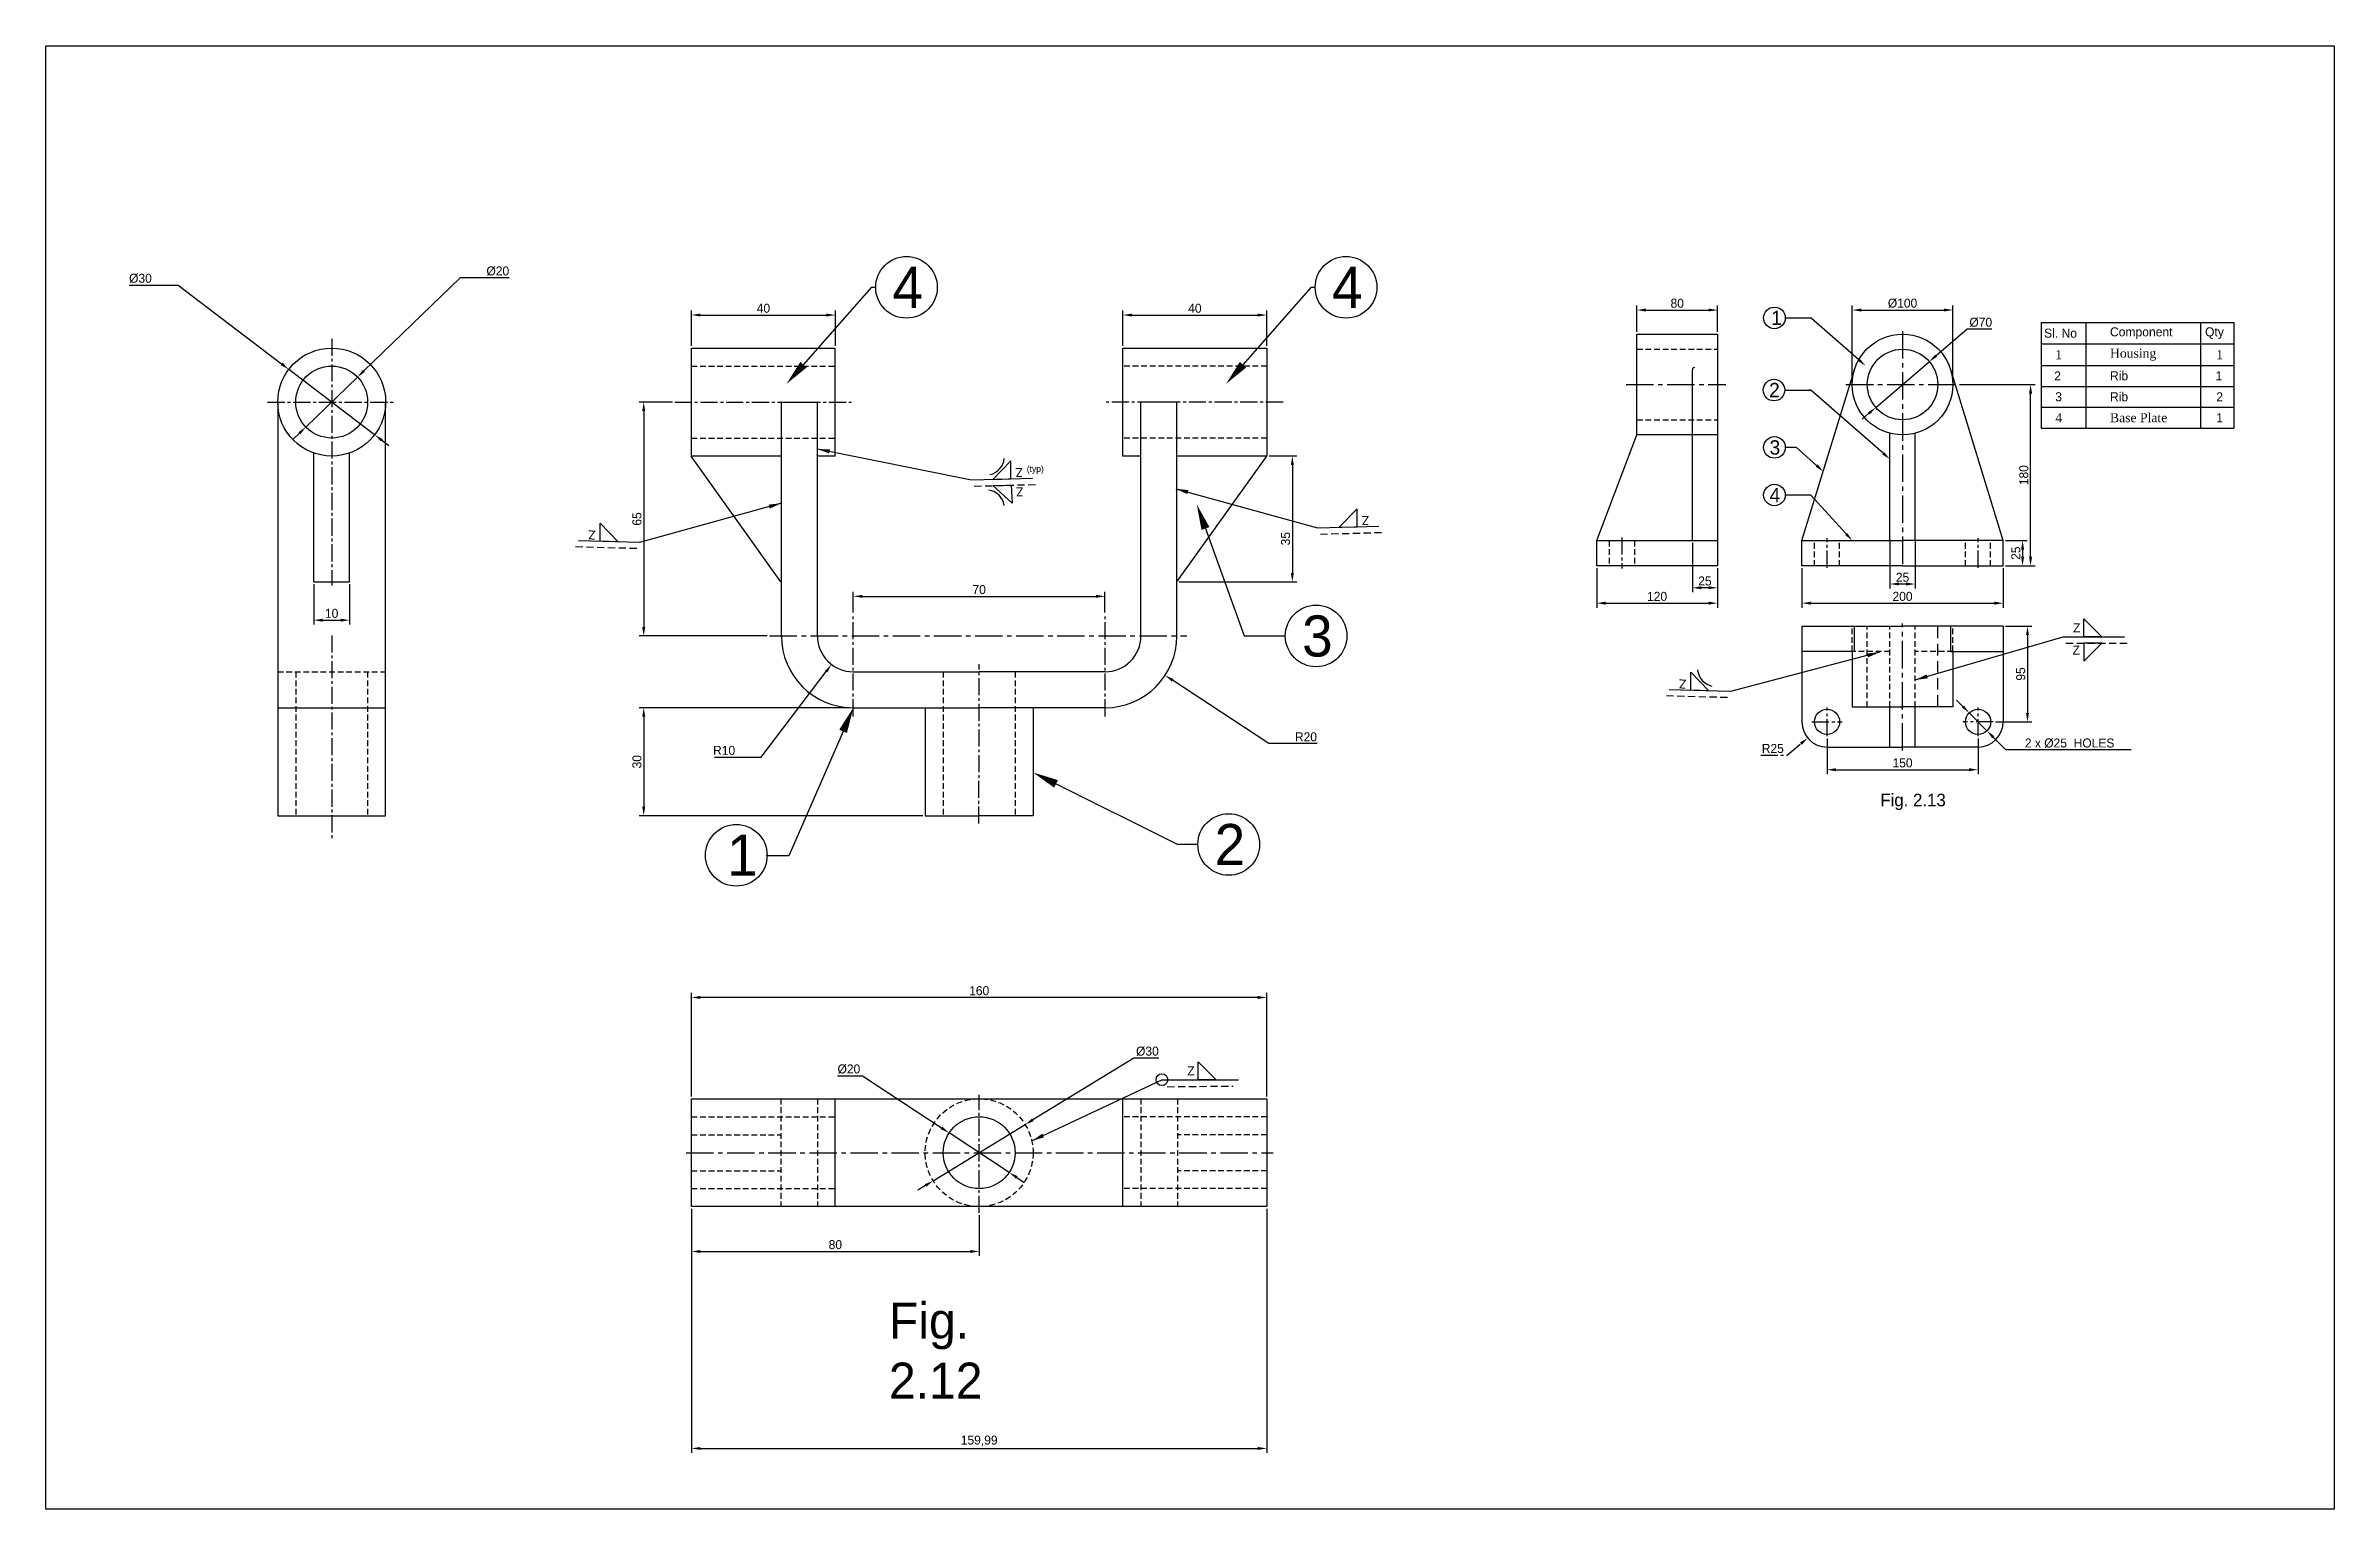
# Model space of a CAD drawing. Header units: millimetres. Extents: x 222 to 858, y 138 to 544.
import ezdxf
from ezdxf import colors
from ezdxf.entities.mleader import LeaderData, LeaderLine
from ezdxf.math import Vec2, Vec3

# ---------------------------------------------------------------- set-up
doc = ezdxf.new("R2010")
doc.units = ezdxf.units.MM
for name, pattern in [('ACISOTGL', [3, 2, -1]), ('CENTER2', [28.575, 19.05, -3.175, 3.175, -3.175]), ('HIDDEN2', [4.7625, 3.175, -1.5875])]:
    doc.linetypes.add(name, pattern=pattern)
doc.layers.add('AM_5', color=3, linetype='Continuous', lineweight=25)
doc.dimstyles.new('AM_ISO$7', dxfattribs={"dimtxt": 3.5, "dimasz": 3.5, "dimexe": 1, "dimexo": 1, "dimgap": 1.5, "dimtad": 1, "dimdsep": 46, "dimtxsty": 'Standard', "dimcen": 0, "dimclrd": 256, "dimclre": 256, "dimclrt": 2, "dimadec": 0, "dimazin": 2, "dimtp": 0.1, "dimtm": 0.1, "dimtfac": 0.71, "dimtdec": 3, "dimtmove": 0, "dimatfit": 3, "dimfxl": 1, "dimlwd": -1, "dimlwe": -1, "dimarcsym": 1})
doc.dimstyles.new('Horizontal', dxfattribs={"dimtxt": 2.5, "dimasz": 2.5, "dimexe": 1.25, "dimexo": 0.625, "dimtad": 1, "dimtih": 1, "dimtoh": 1, "dimtxsty": 'Standard', "dimcen": 0, "dimclrd": 3, "dimclre": 3, "dimadec": 0, "dimazin": 0, "dimtfac": 1, "dimtofl": 0, "dimtmove": 0, "dimatfit": 3, "dimfxl": 1, "dimarcsym": 0})
doc.dimstyles.new('ISO-25', dxfattribs={"dimtxt": 2.5, "dimasz": 2.5, "dimexe": 1.25, "dimexo": 0.625, "dimtad": 1, "dimtxsty": 'Standard', "dimcen": 2.5, "dimadec": 0, "dimazin": 0, "dimtfac": 1, "dimtmove": 0, "dimatfit": 3, "dimfxl": 1, "dimarcsym": 0})

msp = doc.modelspace()

# ---------------------------------------------------------------- texts
at = {"attachment_point": 1}
for s, width, insert, char_height in [('4', 3.03706, (457.446, 482.913), 11.428), ('4', 3.03706, (579.682, 482.913), 11.428), ('1', 3.03706, (701.833, 470.727), 4), ('2', 3.03706, (701.233, 450.637), 4), ('3', 3.03706, (701.357, 434.7), 4), ('4', 3.03706, (701.357, 421.461), 4), ('3', 4, (571.366, 385.999), 11.428), ('Z ', 2.75, (785.752, 383.753), 2.5), ('Z ', 2.75, (785.629, 377.624), 2.5), ('Fig. 2.13', 22.81488, (732.162, 336.43), 3.5), ('1', 3.03706, (411.481, 325.07), 11.428), ('2', 3.03706, (547.049, 328.012), 11.428), ('Z ', 2.75, (539.428, 260.61), 2.5), ('Fig. 2.12', 26.87789, (456.468, 194.935), 9.9995)]:
    msp.add_mtext_dynamic_manual_height_columns(s, width=width, gutter_width=12.5, heights=[0], dxfattribs=dict(at, insert=insert, char_height=char_height))
at = {"width": 20.60447, "attachment_point": 4}
for s, insert, char_height in [('Sl. No^I', (777.696, 464.45), 2.5156), ('Component', (796.036, 464.45), 2.5156), ('Qty^I', (822.475, 464.45), 2.5156), ('{\\fTimes New Roman|b0|i0|c0|p18;1', (780.818, 458.488), 2.51562), ('{\\fTimes New Roman|b0|i0|c0|p18;Housing}', (796.036, 458.488), 2.51562), ('{\\fTimes New Roman|b0|i0|c0|p18;1', (825.597, 458.488), 2.51562), ('2', (780.535, 452.595), 2.516), ('Rib', (796.036, 452.595), 2.5156), ('1', (825.375, 452.595), 2.516), ('3', (780.818, 446.772), 2.516), ('Rib', (796.036, 446.772), 2.5156), ('2', (825.597, 446.772), 2.516), ('{\\fTimes New Roman|b0|i0|c0|p18;4}', (780.818, 440.948), 2.51562), ('{\\fTimes New Roman|b0|i0|c0|p18;Base Plate}', (796.036, 440.948), 2.51562), ('1', (825.597, 440.948), 2.516)]:
    msp.add_mtext(s, dxfattribs=dict(at, insert=insert, char_height=char_height))
at = {"char_height": 2.5}
for insert, attachment_point, rotation in [((491.68, 424.433), 3, 181.557649), ((491.758, 421.565), 9, 181.557649), ((374.819, 407.077), 1, 178.442351), ((587.968, 411.098), 3, 181.557649), ((678.173, 365.648), 1, 178.442351)]:
    msp.add_mtext_dynamic_manual_height_columns('Z ', width=2.75, gutter_width=12.5, heights=[0], dxfattribs=dict(at, insert=insert, attachment_point=attachment_point, rotation=rotation))
at = {"layer": 'AM_5', "color": 7, "insert": (494.803, 427.634), "char_height": 1.7699, "attachment_point": 1}
msp.add_mtext_dynamic_manual_height_columns('(typ)', width=7.95897, gutter_width=8.85, heights=[0], dxfattribs=at)

# ---------------------------------------------------------------- blocks, each defined once
blk = doc.blocks.new('*D34')
at = {"color": 0, "lineweight": -2, "transparency": 16777216}
for p, q in [((401.56, 221), (401.56, 207.92)), ((481.56, 219.28), (481.56, 207.92)), ((404.06, 209.17), (479.06, 209.17))]:
    blk.add_line(p, q, dxfattribs=at)
at = {"color": 0, "transparency": 16777216}
for points in [[(404.06, 209.59), (404.06, 208.75), (401.56, 209.17)], [(479.06, 209.59), (479.06, 208.75), (481.56, 209.17)]]:
    blk.add_solid(points, dxfattribs=at)
at = {"layer": 'Defpoints', "color": 0, "transparency": 16777216}
for p in [(401.56, 221.63), (481.56, 219.9), (481.56, 209.17)]:
    blk.add_point(p, dxfattribs=at)
at = {"color": 0, "transparency": 16777216, "insert": (441.56, 211.05), "char_height": 2.5, "attachment_point": 5}
blk.add_mtext('80', dxfattribs=at)
blk = doc.blocks.new('*D49')
at = {"color": 0, "lineweight": -2, "transparency": 16777216}
for p, q in [((401.56, 252.25), (401.56, 281.03)), ((561.55, 252.25), (561.55, 281.03)), ((559.05, 279.78), (404.06, 279.78))]:
    blk.add_line(p, q, dxfattribs=at)
at = {"color": 0, "transparency": 16777216}
for points in [[(404.06, 280.19), (404.06, 279.36), (401.56, 279.78)], [(559.05, 280.19), (559.05, 279.36), (561.55, 279.78)]]:
    blk.add_solid(points, dxfattribs=at)
at = {"layer": 'Defpoints', "color": 0, "transparency": 16777216}
for p in [(401.56, 279.78), (401.56, 251.63), (561.55, 251.63)]:
    blk.add_point(p, dxfattribs=at)
at = {"color": 0, "transparency": 16777216, "insert": (481.56, 281.65), "char_height": 2.5, "attachment_point": 5}
blk.add_mtext('160', dxfattribs=at)
blk = doc.blocks.new('*D50')
at = {"color": 0, "lineweight": -2, "transparency": 16777216}
for p, q in [((401.56, 460.94), (401.56, 470.76)), ((404.06, 469.51), (439.06, 469.51)), ((441.56, 460.94), (441.56, 470.76))]:
    blk.add_line(p, q, dxfattribs=at)
at = {"color": 0, "transparency": 16777216}
for points in [[(404.06, 469.92), (404.06, 469.09), (401.56, 469.51)], [(439.06, 469.92), (439.06, 469.09), (441.56, 469.51)]]:
    blk.add_solid(points, dxfattribs=at)
at = {"layer": 'Defpoints', "color": 0, "transparency": 16777216}
for p in [(441.56, 469.51), (401.56, 460.31), (441.56, 460.31)]:
    blk.add_point(p, dxfattribs=at)
at = {"color": 0, "transparency": 16777216, "insert": (421.56, 471.38), "char_height": 2.5, "attachment_point": 5}
blk.add_mtext('40', dxfattribs=at)
blk = doc.blocks.new('*D51')
at = {"color": 0, "lineweight": -2, "transparency": 16777216}
for p, q in [((521.55, 460.94), (521.55, 470.76)), ((524.05, 469.51), (559.05, 469.51)), ((561.55, 460.94), (561.55, 470.76))]:
    blk.add_line(p, q, dxfattribs=at)
at = {"color": 0, "transparency": 16777216}
for points in [[(524.05, 469.92), (524.05, 469.09), (521.55, 469.51)], [(559.05, 469.92), (559.05, 469.09), (561.55, 469.51)]]:
    blk.add_solid(points, dxfattribs=at)
at = {"layer": 'Defpoints', "color": 0, "transparency": 16777216}
for p in [(561.55, 469.51), (521.55, 460.31), (561.55, 460.31)]:
    blk.add_point(p, dxfattribs=at)
at = {"color": 0, "transparency": 16777216, "insert": (541.55, 471.38), "char_height": 2.5, "attachment_point": 5}
blk.add_mtext('40', dxfattribs=at)
blk = doc.blocks.new('*D52')
at = {"color": 0, "lineweight": -2, "transparency": 16777216}
for p, q in [((562.18, 430.32), (569.9, 430.32)), ((568.65, 427.82), (568.65, 397.82)), ((537.18, 395.32), (569.9, 395.32))]:
    blk.add_line(p, q, dxfattribs=at)
at = {"color": 0, "transparency": 16777216}
for points in [[(568.24, 427.82), (569.07, 427.82), (568.65, 430.32)], [(568.24, 397.82), (569.07, 397.82), (568.65, 395.32)]]:
    blk.add_solid(points, dxfattribs=at)
at = {"layer": 'Defpoints', "color": 0, "transparency": 16777216}
for p in [(561.55, 430.32), (536.55, 395.32), (568.65, 395.32)]:
    blk.add_point(p, dxfattribs=at)
at = {"color": 0, "transparency": 16777216, "insert": (566.78, 407.33), "char_height": 2.5, "attachment_point": 5, "rotation": 90}
blk.add_mtext('35', dxfattribs=at)
blk = doc.blocks.new('*D53')
at = {"color": 0, "lineweight": -2, "transparency": 16777216}
for p, q in [((446.56, 386.8), (446.56, 392.55)), ((449.06, 391.3), (514.05, 391.3)), ((516.55, 386.8), (516.55, 392.55))]:
    blk.add_line(p, q, dxfattribs=at)
at = {"color": 0, "transparency": 16777216}
for points in [[(449.06, 391.72), (449.06, 390.88), (446.56, 391.3)], [(514.05, 391.72), (514.05, 390.88), (516.55, 391.3)]]:
    blk.add_solid(points, dxfattribs=at)
at = {"layer": 'Defpoints', "color": 0, "transparency": 16777216}
for p in [(516.55, 391.3), (446.56, 386.17), (516.55, 386.17)]:
    blk.add_point(p, dxfattribs=at)
at = {"color": 0, "transparency": 16777216, "insert": (481.56, 393.18), "char_height": 2.5, "attachment_point": 5}
blk.add_mtext('70', dxfattribs=at)
blk = doc.blocks.new('*D35')
at = {"color": 0, "lineweight": -2, "transparency": 16777216}
for p, q in [((445.49, 360.32), (387.02, 360.32)), ((388.27, 357.82), (388.27, 332.82)), ((465.93, 330.32), (387.02, 330.32))]:
    blk.add_line(p, q, dxfattribs=at)
at = {"color": 0, "transparency": 16777216}
for points in [[(387.85, 357.82), (388.69, 357.82), (388.27, 360.32)], [(387.85, 332.82), (388.69, 332.82), (388.27, 330.32)]]:
    blk.add_solid(points, dxfattribs=at)
at = {"layer": 'Defpoints', "color": 0, "transparency": 16777216}
for p in [(446.12, 360.32), (388.27, 330.32), (466.56, 330.32)]:
    blk.add_point(p, dxfattribs=at)
at = {"color": 0, "transparency": 16777216, "insert": (386.39, 345.32), "char_height": 2.5, "attachment_point": 5, "rotation": 90}
blk.add_mtext('30', dxfattribs=at)
blk = doc.blocks.new('*D54')
at = {"color": 0, "lineweight": -2, "transparency": 16777216}
for p, q in [((396.3, 445.31), (387.02, 445.31)), ((388.27, 442.81), (388.27, 382.82)), ((422.64, 380.32), (387.02, 380.32))]:
    blk.add_line(p, q, dxfattribs=at)
at = {"color": 0, "transparency": 16777216}
for points in [[(387.85, 442.81), (388.69, 442.81), (388.27, 445.31)], [(387.85, 382.82), (388.69, 382.82), (388.27, 380.32)]]:
    blk.add_solid(points, dxfattribs=at)
at = {"layer": 'Defpoints', "color": 0, "transparency": 16777216}
for p in [(396.92, 445.31), (388.27, 380.32), (423.26, 380.32)]:
    blk.add_point(p, dxfattribs=at)
at = {"color": 0, "transparency": 16777216, "insert": (386.39, 412.82), "char_height": 2.5, "attachment_point": 5, "rotation": 90}
blk.add_mtext('65', dxfattribs=at)
blk = doc.blocks.new('*D55')
at = {"color": 0, "lineweight": -2, "transparency": 16777216}
for p, q in [((296.49, 394.69), (296.49, 383.43)), ((306.49, 394.69), (306.49, 383.43)), ((298.99, 384.68), (303.99, 384.68))]:
    blk.add_line(p, q, dxfattribs=at)
at = {"color": 0, "transparency": 16777216}
for points in [[(298.99, 385.1), (298.99, 384.26), (296.49, 384.68)], [(303.99, 385.1), (303.99, 384.26), (306.49, 384.68)]]:
    blk.add_solid(points, dxfattribs=at)
at = {"layer": 'Defpoints', "color": 0, "transparency": 16777216}
for p in [(296.49, 395.32), (306.49, 395.32), (306.49, 384.68)]:
    blk.add_point(p, dxfattribs=at)
at = {"color": 0, "transparency": 16777216, "insert": (301.49, 386.56), "char_height": 2.5, "attachment_point": 5}
blk.add_mtext('10', dxfattribs=at)
blk = doc.blocks.new('*D36')
at = {"color": 3, "lineweight": -2, "transparency": 16777216}
for p, q in [((562.14, 350.35), (535.36, 367.96)), ((575.57, 350.35), (562.14, 350.35))]:
    blk.add_line(p, q, dxfattribs=at)
at = {"color": 3, "transparency": 16777216}
blk.add_solid([(535.58, 368.31), (535.13, 367.61), (533.27, 369.33)], dxfattribs=at)
at = {"layer": 'Defpoints', "color": 0, "transparency": 16777216}
for p in [(516.55, 380.32), (533.27, 369.33)]:
    blk.add_point(p, dxfattribs=at)
at = {"color": 0, "transparency": 16777216, "insert": (572.44, 352.23), "char_height": 2.5, "attachment_point": 5}
blk.add_mtext('R20', dxfattribs=at)
blk = doc.blocks.new('*D37')
at = {"color": 3, "lineweight": -2, "transparency": 16777216}
for p, q in [((420.92, 346.6), (438.99, 370.37)), ((407.92, 346.6), (420.92, 346.6))]:
    blk.add_line(p, q, dxfattribs=at)
at = {"color": 3, "transparency": 16777216}
blk.add_solid([(438.66, 370.62), (439.32, 370.12), (440.51, 372.36)], dxfattribs=at)
at = {"layer": 'Defpoints', "color": 0, "transparency": 16777216}
for p in [(446.56, 380.32), (440.51, 372.36)]:
    blk.add_point(p, dxfattribs=at)
at = {"color": 0, "transparency": 16777216, "insert": (410.63, 348.47), "char_height": 2.5, "attachment_point": 5}
blk.add_mtext('R10', dxfattribs=at)
blk = doc.blocks.new('*D56')
at = {"color": 3, "lineweight": -2, "transparency": 16777216}
for p, q in [((524.6, 262.94), (496.49, 245.75)), ((531.48, 262.94), (524.6, 262.94)), ((468.76, 228.81), (494.35, 244.45)), ((466.62, 227.5), (464.49, 226.2))]:
    blk.add_line(p, q, dxfattribs=at)
at = {"color": 3, "transparency": 16777216}
for points in [[(496.27, 246.11), (496.7, 245.4), (494.35, 244.45)], [(466.41, 227.86), (466.84, 227.15), (468.76, 228.81)]]:
    blk.add_solid(points, dxfattribs=at)
at = {"layer": 'Defpoints', "color": 0, "transparency": 16777216}
for p in [(494.35, 244.45), (468.76, 228.81)]:
    blk.add_point(p, dxfattribs=at)
at = {"color": 0, "transparency": 16777216, "insert": (528.35, 264.82), "char_height": 2.5, "attachment_point": 5}
blk.add_mtext('%%C30', dxfattribs=at)
blk = doc.blocks.new('*D57')
at = {"color": 3, "lineweight": -2, "transparency": 16777216}
for p, q in [((442.2, 258), (449.08, 258)), ((449.08, 258), (471.11, 243.5)), ((489.91, 231.13), (473.2, 242.12)), ((492, 229.76), (494.09, 228.38))]:
    blk.add_line(p, q, dxfattribs=at)
at = {"color": 3, "transparency": 16777216}
for points in [[(471.34, 243.85), (470.88, 243.15), (473.2, 242.12)], [(492.23, 230.11), (491.77, 229.41), (489.91, 231.13)]]:
    blk.add_solid(points, dxfattribs=at)
at = {"layer": 'Defpoints', "color": 0, "transparency": 16777216}
for p in [(473.2, 242.12), (489.91, 231.13)]:
    blk.add_point(p, dxfattribs=at)
at = {"color": 0, "transparency": 16777216, "insert": (445.33, 259.87), "char_height": 2.5, "attachment_point": 5}
blk.add_mtext('%%C20', dxfattribs=at)
blk = doc.blocks.new('*D58')
at = {"color": 3, "lineweight": -2, "transparency": 16777216}
for p, q in [((245.19, 477.81), (258.8, 477.81)), ((258.8, 477.81), (287.57, 455.91)), ((313.43, 436.23), (289.56, 454.4)), ((315.42, 434.72), (317.41, 433.2))]:
    blk.add_line(p, q, dxfattribs=at)
at = {"color": 3, "transparency": 16777216}
for points in [[(287.82, 456.25), (287.32, 455.58), (289.56, 454.4)], [(315.67, 435.05), (315.17, 434.38), (313.43, 436.23)]]:
    blk.add_solid(points, dxfattribs=at)
at = {"layer": 'Defpoints', "color": 0, "transparency": 16777216}
for p in [(289.56, 454.4), (313.43, 436.23)]:
    blk.add_point(p, dxfattribs=at)
at = {"color": 0, "transparency": 16777216, "insert": (248.31, 479.69), "char_height": 2.5, "attachment_point": 5}
blk.add_mtext('%%C30', dxfattribs=at)
blk = doc.blocks.new('*D59')
at = {"color": 3, "lineweight": -2, "transparency": 16777216}
for p, q in [((337.2, 479.85), (310.48, 454)), ((350.82, 479.85), (337.2, 479.85)), ((294.31, 438.36), (308.68, 452.27)), ((292.51, 436.63), (290.71, 434.89))]:
    blk.add_line(p, q, dxfattribs=at)
at = {"color": 3, "transparency": 16777216}
for points in [[(310.19, 454.3), (310.77, 453.7), (308.68, 452.27)], [(292.22, 436.93), (292.8, 436.33), (294.31, 438.36)]]:
    blk.add_solid(points, dxfattribs=at)
at = {"layer": 'Defpoints', "color": 0, "transparency": 16777216}
for p in [(308.68, 452.27), (294.31, 438.36)]:
    blk.add_point(p, dxfattribs=at)
at = {"color": 0, "transparency": 16777216, "insert": (347.69, 481.72), "char_height": 2.5, "attachment_point": 5}
blk.add_mtext('%%C20', dxfattribs=at)
blk = doc.blocks.new('*D38')
at = {"color": 0, "lineweight": -2, "transparency": 16777216}
for p, q in [((401.56, 221), (401.56, 153.16)), ((561.55, 221), (561.55, 153.16)), ((404.06, 154.41), (559.05, 154.41))]:
    blk.add_line(p, q, dxfattribs=at)
at = {"color": 0, "transparency": 16777216}
for points in [[(404.06, 154.82), (404.06, 153.99), (401.56, 154.41)], [(559.05, 154.82), (559.05, 153.99), (561.55, 154.41)]]:
    blk.add_solid(points, dxfattribs=at)
at = {"layer": 'Defpoints', "color": 0, "transparency": 16777216}
for p in [(401.56, 221.63), (561.55, 221.63), (561.55, 154.41)]:
    blk.add_point(p, dxfattribs=at)
at = {"color": 0, "transparency": 16777216, "insert": (481.56, 156.49), "char_height": 2.5, "attachment_point": 5}
blk.add_mtext('159,99', dxfattribs=at)
blk = doc.blocks.new('*D39')
at = {"color": 0, "lineweight": -2, "transparency": 16777216}
for p, q in [((664.49, 464.81), (664.49, 472.14)), ((686.89, 464.81), (686.89, 472.14)), ((666.99, 470.89), (684.39, 470.89))]:
    blk.add_line(p, q, dxfattribs=at)
at = {"color": 0, "transparency": 16777216}
for points in [[(666.99, 471.31), (666.99, 470.48), (664.49, 470.89)], [(684.39, 471.31), (684.39, 470.48), (686.89, 470.89)]]:
    blk.add_solid(points, dxfattribs=at)
at = {"layer": 'Defpoints', "color": 0, "transparency": 16777216}
for p in [(686.89, 470.89), (664.49, 464.19), (686.89, 464.19)]:
    blk.add_point(p, dxfattribs=at)
at = {"color": 0, "transparency": 16777216, "insert": (675.69, 472.77), "char_height": 2.5, "attachment_point": 5}
blk.add_mtext('80', dxfattribs=at)
blk = doc.blocks.new('*D40')
at = {"color": 0, "lineweight": -2, "transparency": 16777216}
for p, q in [((724.35, 450.81), (724.35, 472.14)), ((752.35, 450.81), (752.35, 472.14)), ((726.85, 470.89), (749.85, 470.89))]:
    blk.add_line(p, q, dxfattribs=at)
at = {"color": 0, "transparency": 16777216}
for points in [[(726.85, 471.31), (726.85, 470.48), (724.35, 470.89)], [(749.85, 471.31), (749.85, 470.48), (752.35, 470.89)]]:
    blk.add_solid(points, dxfattribs=at)
at = {"layer": 'Defpoints', "color": 0, "transparency": 16777216}
for p in [(752.35, 470.89), (724.35, 450.19), (752.35, 450.19)]:
    blk.add_point(p, dxfattribs=at)
at = {"color": 0, "transparency": 16777216, "insert": (738.35, 472.77), "char_height": 2.5, "attachment_point": 5}
blk.add_mtext('%%C100', dxfattribs=at)
blk = doc.blocks.new('*D41')
at = {"color": 0, "lineweight": -2, "transparency": 16777216}
for p, q in [((766.98, 406.79), (772.99, 406.79)), ((771.74, 404.29), (771.74, 402.29)), ((766.98, 399.79), (772.99, 399.79))]:
    blk.add_line(p, q, dxfattribs=at)
at = {"color": 0, "transparency": 16777216}
for points in [[(771.32, 404.29), (772.15, 404.29), (771.74, 406.79)], [(771.32, 402.29), (772.15, 402.29), (771.74, 399.79)]]:
    blk.add_solid(points, dxfattribs=at)
at = {"layer": 'Defpoints', "color": 0, "transparency": 16777216}
for p in [(766.35, 406.79), (766.35, 399.79), (771.74, 399.79)]:
    blk.add_point(p, dxfattribs=at)
at = {"color": 0, "transparency": 16777216, "insert": (769.86, 403.29), "char_height": 2.5, "attachment_point": 5, "rotation": 90}
blk.add_mtext('25', dxfattribs=at)
blk = doc.blocks.new('*D31')
at = {"color": 0, "lineweight": -2, "transparency": 16777216}
for p, q in [((754.22, 450.19), (775.21, 450.19)), ((773.96, 402.29), (773.96, 447.69)), ((766.98, 399.79), (775.21, 399.79))]:
    blk.add_line(p, q, dxfattribs=at)
at = {"color": 0, "transparency": 16777216}
for points in [[(773.54, 447.69), (774.37, 447.69), (773.96, 450.19)], [(773.54, 402.29), (774.37, 402.29), (773.96, 399.79)]]:
    blk.add_solid(points, dxfattribs=at)
at = {"layer": 'Defpoints', "color": 0, "transparency": 16777216}
for p in [(753.59, 450.19), (773.96, 450.19), (766.35, 399.79)]:
    blk.add_point(p, dxfattribs=at)
at = {"color": 0, "transparency": 16777216, "insert": (772.08, 424.99), "char_height": 2.5, "attachment_point": 5, "rotation": 90}
blk.add_mtext('180', dxfattribs=at)
blk = doc.blocks.new('*D42')
at = {"color": 0, "lineweight": -2, "transparency": 16777216}
for p, q in [((653.29, 399.16), (653.29, 388.15)), ((686.89, 399.16), (686.89, 388.15)), ((655.79, 389.4), (684.39, 389.4))]:
    blk.add_line(p, q, dxfattribs=at)
at = {"color": 0, "transparency": 16777216}
for points in [[(655.79, 389.82), (655.79, 388.99), (653.29, 389.4)], [(684.39, 389.82), (684.39, 388.99), (686.89, 389.4)]]:
    blk.add_solid(points, dxfattribs=at)
at = {"layer": 'Defpoints', "color": 0, "transparency": 16777216}
for p in [(653.29, 399.79), (686.89, 399.79), (686.89, 389.4)]:
    blk.add_point(p, dxfattribs=at)
at = {"color": 0, "transparency": 16777216, "insert": (670.09, 391.28), "char_height": 2.5, "attachment_point": 5}
blk.add_mtext('120', dxfattribs=at)
blk = doc.blocks.new('*D32')
at = {"color": 0, "lineweight": -2, "transparency": 16777216}
for p, q in [((679.89, 406.16), (679.89, 392.43)), ((686.89, 399.16), (686.89, 392.43)), ((684.39, 393.68), (682.39, 393.68))]:
    blk.add_line(p, q, dxfattribs=at)
at = {"color": 0, "transparency": 16777216}
for points in [[(682.39, 394.1), (682.39, 393.27), (679.89, 393.68)], [(684.39, 394.1), (684.39, 393.27), (686.89, 393.68)]]:
    blk.add_solid(points, dxfattribs=at)
at = {"layer": 'Defpoints', "color": 0, "transparency": 16777216}
for p in [(679.89, 406.79), (686.89, 399.79), (679.89, 393.68)]:
    blk.add_point(p, dxfattribs=at)
at = {"color": 0, "transparency": 16777216, "insert": (683.39, 395.56), "char_height": 2.5, "attachment_point": 5}
blk.add_mtext('25', dxfattribs=at)
blk = doc.blocks.new('*D33')
at = {"color": 0, "lineweight": -2, "transparency": 16777216}
for p, q in [((734.85, 406.66), (734.85, 393.48)), ((741.85, 406.66), (741.85, 393.48)), ((739.35, 394.73), (737.35, 394.73))]:
    blk.add_line(p, q, dxfattribs=at)
at = {"color": 0, "transparency": 16777216}
for points in [[(737.35, 395.14), (737.35, 394.31), (734.85, 394.73)], [(739.35, 395.14), (739.35, 394.31), (741.85, 394.73)]]:
    blk.add_solid(points, dxfattribs=at)
at = {"layer": 'Defpoints', "color": 0, "transparency": 16777216}
for p in [(734.85, 407.28), (741.85, 407.28), (734.85, 394.73)]:
    blk.add_point(p, dxfattribs=at)
at = {"color": 0, "transparency": 16777216, "insert": (738.35, 396.6), "char_height": 2.5, "attachment_point": 5}
blk.add_mtext('25', dxfattribs=at)
blk = doc.blocks.new('*D43')
at = {"color": 0, "lineweight": -2, "transparency": 16777216}
for p, q in [((717.35, 351.79), (717.35, 341.85)), ((759.35, 351.79), (759.35, 341.85)), ((719.85, 343.1), (756.85, 343.1))]:
    blk.add_line(p, q, dxfattribs=at)
at = {"color": 0, "transparency": 16777216}
for points in [[(719.85, 343.52), (719.85, 342.68), (717.35, 343.1)], [(756.85, 343.52), (756.85, 342.68), (759.35, 343.1)]]:
    blk.add_solid(points, dxfattribs=at)
at = {"layer": 'Defpoints', "color": 0, "transparency": 16777216}
for p in [(717.35, 352.41), (759.35, 352.41), (759.35, 343.1)]:
    blk.add_point(p, dxfattribs=at)
at = {"color": 0, "transparency": 16777216, "insert": (738.35, 344.98), "char_height": 2.5, "attachment_point": 5}
blk.add_mtext('150', dxfattribs=at)
blk = doc.blocks.new('*D44')
at = {"color": 0, "lineweight": -2, "transparency": 16777216}
for p, q in [((766.98, 383.01), (774.33, 383.01)), ((773.08, 380.51), (773.08, 358.91)), ((764.2, 356.41), (774.33, 356.41))]:
    blk.add_line(p, q, dxfattribs=at)
at = {"color": 0, "transparency": 16777216}
for points in [[(772.67, 380.51), (773.5, 380.51), (773.08, 383.01)], [(772.67, 358.91), (773.5, 358.91), (773.08, 356.41)]]:
    blk.add_solid(points, dxfattribs=at)
at = {"layer": 'Defpoints', "color": 0, "transparency": 16777216}
for p in [(766.35, 383.01), (763.58, 356.41), (773.08, 356.41)]:
    blk.add_point(p, dxfattribs=at)
at = {"color": 0, "transparency": 16777216, "insert": (771.21, 369.71), "char_height": 2.5, "attachment_point": 5, "rotation": 90}
blk.add_mtext('95', dxfattribs=at)
blk = doc.blocks.new('*D45')
at = {"color": 3, "linetype": 'CENTER2', "lineweight": -2, "ltscale": 0.25, "transparency": 16777216}
for p, q in [((706.22, 347.12), (710.06, 350.32)), ((698.93, 347.12), (706.22, 347.12))]:
    blk.add_line(p, q, dxfattribs=at)
at = {"color": 3, "linetype": 'CENTER2', "ltscale": 0.25, "transparency": 16777216}
blk.add_solid([(709.79, 350.64), (710.33, 350), (711.98, 351.92)], dxfattribs=at)
at = {"layer": 'Defpoints', "color": 0, "linetype": 'CENTER2', "ltscale": 0.25, "transparency": 16777216}
for p in [(717.35, 356.41), (711.98, 351.92)]:
    blk.add_point(p, dxfattribs=at)
at = {"color": 0, "linetype": 'CENTER2', "ltscale": 0.25, "transparency": 16777216, "insert": (702.26, 348.99), "char_height": 2.5, "attachment_point": 5}
blk.add_mtext('R25', dxfattribs=at)
blk = doc.blocks.new('*D46')
at = {"color": 3, "lineweight": -2, "transparency": 16777216}
for p, q in [((755.12, 360.66), (753.36, 362.44)), ((756.89, 358.89), (761.82, 353.92)), ((767.1, 348.6), (763.58, 352.15)), ((801.89, 348.6), (767.1, 348.6))]:
    blk.add_line(p, q, dxfattribs=at)
at = {"color": 3, "transparency": 16777216}
for points in [[(755.42, 360.96), (754.83, 360.37), (756.89, 358.89)], [(763.88, 352.44), (763.28, 351.86), (761.82, 353.92)]]:
    blk.add_solid(points, dxfattribs=at)
at = {"layer": 'Defpoints', "color": 0, "transparency": 16777216}
for p in [(756.89, 358.89), (761.82, 353.92)]:
    blk.add_point(p, dxfattribs=at)
at = {"color": 0, "transparency": 16777216, "insert": (784.81, 350.48), "char_height": 2.5, "attachment_point": 5}
blk.add_mtext('2 x %%C25  HOLES', dxfattribs=at)
blk = doc.blocks.new('*D47')
at = {"color": 0, "lineweight": -2, "transparency": 16777216}
for p, q in [((710.35, 399.16), (710.35, 388.15)), ((766.35, 399.16), (766.35, 388.15)), ((712.85, 389.4), (763.85, 389.4))]:
    blk.add_line(p, q, dxfattribs=at)
at = {"color": 0, "transparency": 16777216}
for points in [[(712.85, 389.82), (712.85, 388.99), (710.35, 389.4)], [(763.85, 389.82), (763.85, 388.99), (766.35, 389.4)]]:
    blk.add_solid(points, dxfattribs=at)
at = {"layer": 'Defpoints', "color": 0, "transparency": 16777216}
for p in [(710.35, 399.79), (766.35, 399.79), (766.35, 389.4)]:
    blk.add_point(p, dxfattribs=at)
at = {"color": 0, "transparency": 16777216, "insert": (738.35, 391.28), "char_height": 2.5, "attachment_point": 5}
blk.add_mtext('200', dxfattribs=at)
blk = doc.blocks.new('*D48')
at = {"color": 3, "lineweight": -2, "transparency": 16777216}
for p, q in [((756.35, 465.59), (747.7, 458.19)), ((763.22, 465.59), (756.35, 465.59)), ((730.91, 443.81), (745.8, 456.56)), ((729.01, 442.19), (727.11, 440.56))]:
    blk.add_line(p, q, dxfattribs=at)
at = {"color": 3, "transparency": 16777216}
for points in [[(747.42, 458.5), (747.97, 457.87), (745.8, 456.56)], [(728.74, 442.5), (729.28, 441.87), (730.91, 443.81)]]:
    blk.add_solid(points, dxfattribs=at)
at = {"layer": 'Defpoints', "color": 0, "transparency": 16777216}
for p in [(745.8, 456.56), (730.91, 443.81)]:
    blk.add_point(p, dxfattribs=at)
at = {"color": 0, "transparency": 16777216, "insert": (760.1, 467.47), "char_height": 2.5, "attachment_point": 5}
blk.add_mtext('%%C70', dxfattribs=at)

# ---------------------------------------------------------------- dimensions: what is measured, and where the dimension line sits
for p1, p2, text, picture, middle in [((313.429, 436.23), (289.559, 454.4), '%%C30', '*D58', (248.312, 477.811)), ((294.305, 438.364), (308.682, 452.266), '%%C20', '*D59', (347.695, 479.846)), ((730.908, 443.814), (745.797, 456.56), '%%C70', '*D48', (760.098, 465.593)), ((489.909, 231.131), (473.202, 242.124), '%%C20', '*D57', (445.327, 257.999)), ((468.757, 228.805), (494.353, 244.45), '%%C30', '*D56', (528.355, 262.941))]:
    dim = msp.add_diameter_dim_2p(p1=p1, p2=p2, text=text, dimstyle='Horizontal', override={"dimtofl": 1})
    dim.commit()
    dim.dimension.update_dxf_attribs({"geometry": picture, "text_midpoint": middle, "dimtype": 163})
for base, p1, p2, text, picture, middle in [((441.557, 469.505), (401.559, 460.314), (441.557, 460.314), '40', '*D50', (421.558, 471.38)), ((561.551, 469.505), (521.553, 460.314), (561.551, 460.314), '40', '*D51', (541.552, 471.38)), ((686.894, 470.893), (664.494, 464.187), (686.894, 464.187), '80', '*D39', (675.694, 472.768)), ((752.352, 470.893), (724.352, 450.187), (752.352, 450.187), '%%C100', '*D40', (738.352, 472.768)), ((306.493, 384.681), (296.494, 395.317), (306.493, 395.317), '10', '*D55', (301.494, 386.556)), ((516.553, 391.302), (446.557, 386.174), (516.553, 386.174), '70', '*D53', (481.555, 393.177)), ((686.894, 389.403), (653.294, 399.787), (686.894, 399.787), '120', '*D42', (670.094, 391.278)), ((766.352, 389.403), (710.352, 399.787), (766.352, 399.787), '200', '*D47', (738.352, 391.278)), ((759.352, 343.101), (717.352, 352.415), (759.352, 352.415), '150', '*D43', (738.352, 344.976)), ((401.559, 279.775), (561.551, 251.627), (401.559, 251.627), '160', '*D49', (481.555, 281.65)), ((481.555, 209.171), (401.559, 221.629), (481.555, 219.905), '80', '*D34', (441.557, 211.046))]:
    dim = msp.add_linear_dim(base=base, p1=p1, p2=p2, text=text, dimstyle='ISO-25')
    dim.commit()
    dim.dimension.update_dxf_attribs({"geometry": picture, "text_midpoint": middle})
for base, p1, p2, text, picture, middle in [((773.958, 450.187), (766.352, 399.787), (753.59, 450.187), '180', '*D31', (772.083, 424.987)), ((388.269, 380.318), (396.921, 445.315), (423.26, 380.318), '65', '*D54', (386.394, 412.817)), ((771.738, 399.787), (766.352, 406.787), (766.352, 399.787), '25', '*D41', (769.863, 403.287)), ((773.082, 356.407), (766.352, 383.007), (763.579, 356.407), '95', '*D44', (771.207, 369.707))]:
    dim = msp.add_linear_dim(base=base, p1=p1, p2=p2, angle=90, text=text, dimstyle='ISO-25')
    dim.commit()
    dim.dimension.update_dxf_attribs({"geometry": picture, "text_midpoint": middle})
for base, p1, p2, text, picture, middle in [((568.654, 395.317), (561.551, 430.316), (536.552, 395.317), '35', '*D52', (568.654, 407.332)), ((388.269, 330.321), (446.12, 360.324), (466.556, 330.321), '30', '*D35', (388.269, 345.322))]:
    dim = msp.add_linear_dim(base=base, p1=p1, p2=p2, angle=90, text=text, dimstyle='ISO-25')
    dim.commit()
    dim.dimension.update_dxf_attribs({"geometry": picture, "text_midpoint": middle, "dimtype": 160})
for base, p1, p2, picture, middle in [((679.894, 393.684), (686.894, 399.787), (679.894, 406.787), '*D32', (683.394, 393.684)), ((734.852, 394.727), (741.852, 407.281), (734.852, 407.281), '*D33', (738.352, 394.727))]:
    dim = msp.add_linear_dim(base=base, p1=p1, p2=p2, text='25', dimstyle='ISO-25')
    dim.commit()
    dim.dimension.update_dxf_attribs({"geometry": picture, "text_midpoint": middle, "dimtype": 160})
for center, mpoint, text, picture, middle in [((446.557, 380.318), (440.506, 372.357), 'R10', '*D37', (410.626, 346.596)), ((516.553, 380.318), (533.266, 369.334), 'R20', '*D36', (572.442, 350.354))]:
    dim = msp.add_radius_dim(center=center, mpoint=mpoint, text=text, dimstyle='Horizontal')
    dim.commit()
    dim.dimension.update_dxf_attribs({"geometry": picture, "text_midpoint": middle, "dimtype": 164})
at = {"color": 3, "linetype": 'CENTER2', "ltscale": 0.25}
dim = msp.add_radius_dim(center=(717.352, 356.407), mpoint=(711.978, 351.922), text='R25', dimstyle='Horizontal', dxfattribs=at)
dim.commit()
dim.dimension.update_dxf_attribs({"geometry": '*D45', "text_midpoint": (702.262, 348.991)})
dim = msp.add_diameter_dim_2p(p1=(756.886, 358.891), p2=(761.818, 353.923), text='2 x %%C25  HOLES', dimstyle='Horizontal', override={"dimtofl": 1})
dim.commit()
dim.dimension.update_dxf_attribs({"geometry": '*D46', "text_midpoint": (784.811, 350.476)})
dim = msp.add_linear_dim(base=(561.551, 154.407), p1=(401.559, 221.629), p2=(561.551, 221.629), angle=180, dimstyle='ISO-25')
dim.commit()
dim.dimension.update_dxf_attribs({"geometry": '*D38', "text_midpoint": (481.555, 156.49)})

# ---------------------------------------------------------------- linework, layer by layer
at = {"color": 3}
for p, q in [((712.707, 468.66), (705.722, 468.66)), ((705.598, 448.641), (712.584, 448.641)), ((712.606, 419.465), (705.722, 419.465))]:
    msp.add_line(p, q, dxfattribs=at)
at = {"color": 3, "linetype": 'CENTER2', "ltscale": 0.4}
for p, q in [((738.352, 465.042), (738.352, 399.027)), ((661.473, 450.187), (689.158, 450.187)), ((722.608, 450.187), (753.59, 450.187)), ((738.352, 348.424), (738.352, 383.716)), ((423.26, 380.318), (539.272, 380.318)), ((400.048, 236.628), (563.307, 236.628))]:
    msp.add_line(p, q, dxfattribs=at)
for p, q in [((776.942, 467.432), (776.942, 438.036)), ((776.942, 467.432), (830.521, 467.432)), ((789.337, 467.432), (789.337, 438.036)), ((821.17, 467.432), (821.17, 438.036)), ((830.521, 467.432), (830.521, 438.036)), ((441.557, 430.316), (441.557, 460.314)), ((521.553, 430.316), (521.553, 460.314)), ((664.494, 464.187), (686.894, 464.187)), ((664.494, 436.187), (664.494, 464.187)), ((686.894, 464.187), (686.894, 399.787)), ((776.942, 461.469), (830.521, 461.469)), ((679.894, 406.787), (679.894, 454.304)), ((710.352, 406.787), (724.971, 454.304)), ((766.352, 406.787), (751.733, 454.304)), ((776.942, 455.507), (830.521, 455.507)), ((776.942, 449.683), (830.521, 449.683)), ((286.494, 445.315), (286.494, 330.321)), ((316.493, 330.321), (316.493, 445.315)), ((426.558, 380.318), (426.558, 445.315)), ((426.558, 445.315), (436.557, 445.315)), ((436.557, 380.318), (436.557, 445.315)), ((526.553, 380.318), (526.553, 445.315)), ((536.552, 445.315), (526.553, 445.315)), ((536.552, 380.318), (536.552, 445.315)), ((776.942, 443.86), (830.521, 443.86)), ((653.294, 406.787), (664.494, 436.187)), ((686.894, 436.187), (664.494, 436.187)), ((734.852, 406.787), (734.852, 436.632)), ((741.852, 406.787), (741.852, 436.632)), ((776.942, 438.036), (830.521, 438.036)), ((296.494, 395.317), (296.494, 431.174)), ((306.493, 395.317), (306.493, 431.174)), ((426.433, 395.317), (401.434, 430.316)), ((536.552, 395.317), (561.551, 430.316)), ((653.294, 399.787), (653.294, 406.787)), ((653.294, 406.787), (686.894, 406.787)), ((710.352, 399.787), (710.352, 406.787)), ((710.352, 406.787), (738.352, 406.787)), ((766.352, 406.787), (738.352, 406.787)), ((766.352, 399.787), (766.352, 406.787)), ((296.494, 395.317), (306.493, 395.317)), ((686.894, 399.787), (653.294, 399.787)), ((738.352, 399.787), (710.352, 399.787)), ((738.352, 399.787), (766.352, 399.787)), ((710.352, 383.007), (738.352, 383.007)), ((710.352, 383.007), (710.352, 356.407)), ((724.971, 376.007), (724.971, 383.007)), ((766.352, 383.007), (738.352, 383.007)), ((751.733, 376.007), (751.733, 383.007)), ((766.352, 383.007), (766.352, 356.407)), ((724.971, 376.007), (710.352, 376.007)), ((724.352, 376.007), (724.352, 360.607)), ((751.733, 376.007), (766.352, 376.007)), ((752.352, 376.007), (752.352, 360.607)), ((446.557, 370.319), (481.555, 370.319)), ((516.553, 370.319), (481.555, 370.319)), ((286.494, 360.319), (316.493, 360.319)), ((446.557, 360.319), (481.555, 360.319)), ((466.556, 360.319), (466.556, 330.321)), ((516.553, 360.319), (481.555, 360.319)), ((496.554, 360.319), (496.554, 330.321)), ((724.352, 360.607), (738.352, 360.607)), ((734.852, 349.407), (734.852, 360.607)), ((752.352, 360.607), (738.352, 360.607)), ((741.852, 349.407), (741.852, 360.607)), ((717.352, 349.407), (738.352, 349.407)), ((759.352, 349.407), (738.352, 349.407)), ((286.494, 330.321), (316.493, 330.321)), ((466.556, 330.321), (481.555, 330.321)), ((496.554, 330.321), (481.555, 330.321)), ((441.557, 221.629), (441.557, 251.627)), ((521.553, 221.629), (521.553, 251.627))]:
    msp.add_line(p, q)
at = {"color": 3, "linetype": 'CENTER2', "ltscale": 0.25}
for p, q in [((301.494, 462.917), (301.494, 394.318)), ((283.658, 445.315), (319.33, 445.315)), ((396.921, 445.315), (446.076, 445.315)), ((566.065, 445.315), (516.909, 445.315)), ((660.294, 407.652), (660.294, 399.062)), ((717.352, 399.245), (717.352, 407.52)), ((759.352, 399.245), (759.352, 407.52)), ((446.557, 357.938), (446.557, 386.174)), ((516.553, 357.938), (516.553, 386.174)), ((301.494, 380.447), (301.494, 323.343)), ((481.493, 328.101), (481.558, 372.484)), ((713.125, 356.407), (721.579, 356.407)), ((717.352, 352.415), (717.352, 360.399)), ((763.579, 356.407), (755.125, 356.407)), ((759.352, 352.415), (759.352, 360.399)), ((481.555, 219.905), (481.555, 252.697))]:
    msp.add_line(p, q, dxfattribs=at)
at = {"linetype": 'HIDDEN2', "ltscale": 0.5}
for p, q in [((664.494, 459.987), (686.894, 459.987)), ((401.559, 455.314), (441.557, 455.314)), ((561.551, 455.314), (521.553, 455.314)), ((664.494, 440.387), (686.894, 440.387)), ((401.559, 435.315), (441.557, 435.315)), ((561.551, 435.315), (521.553, 435.315)), ((656.794, 406.787), (656.794, 399.787)), ((663.794, 406.787), (663.794, 399.787)), ((713.852, 399.787), (713.852, 406.787)), ((720.852, 399.787), (720.852, 406.787)), ((755.852, 399.787), (755.852, 406.787)), ((762.852, 399.787), (762.852, 406.787)), ((724.352, 376.007), (724.352, 383.007)), ((728.552, 360.607), (728.552, 383.007)), ((734.852, 360.607), (734.852, 383.007)), ((741.852, 360.607), (741.852, 383.007)), ((752.352, 376.007), (752.352, 383.007)), ((734.852, 376.007), (724.971, 376.007)), ((752.352, 376.007), (741.852, 376.007)), ((286.494, 370.319), (316.493, 370.319)), ((291.489, 370.319), (291.489, 330.321)), ((311.488, 370.319), (311.488, 330.321)), ((471.556, 370.319), (471.556, 330.321)), ((491.555, 370.319), (491.555, 330.321)), ((426.433, 251.627), (426.433, 221.629)), ((436.557, 251.627), (436.557, 221.629)), ((526.553, 251.627), (526.553, 221.629)), ((536.677, 251.627), (536.677, 221.629)), ((401.559, 246.627), (441.557, 246.627)), ((561.551, 246.627), (521.553, 246.627)), ((401.559, 241.628), (426.433, 241.628)), ((561.551, 241.628), (536.677, 241.628)), ((401.559, 231.628), (426.433, 231.628)), ((561.551, 231.628), (536.677, 231.628)), ((401.559, 226.628), (441.557, 226.628)), ((561.551, 226.628), (521.553, 226.628))]:
    msp.add_line(p, q, dxfattribs=at)
at = {"linetype": 'HIDDEN2'}
msp.add_line((748.152, 360.607), (748.152, 383.007), dxfattribs=at)
for points in [[(221.981, 544.363), (858.398, 544.363), (858.398, 137.509), (221.981, 137.509)], [(490.369, 428.959), (485.342, 423.823), (490.369, 423.959)], [(490.688, 417.217), (485.39, 422.073), (490.417, 422.21)], [(586.657, 415.624), (581.63, 410.487), (586.657, 410.624)], [(376.13, 411.604), (381.157, 406.467), (376.13, 406.604)], [(788.785, 385.068), (793.785, 380.068), (788.785, 380.068)], [(788.785, 378.318), (788.785, 373.318), (793.785, 378.318)], [(679.484, 370.174), (684.51, 365.038), (679.484, 365.174)], [(542.462, 261.924), (547.462, 256.924), (542.462, 256.924)], [(401.559, 251.627), (561.551, 251.627), (561.551, 221.629), (401.559, 221.629)]]:
    msp.add_lwpolyline(points, close=True)
for points in [[(426.558, 430.316), (401.559, 430.316), (401.559, 460.314), (441.557, 460.314)], [(521.553, 460.314), (561.551, 460.314), (561.551, 430.316), (536.552, 430.316)], [(441.557, 430.316), (436.557, 430.316)], [(526.553, 430.316), (521.553, 430.316)]]:
    msp.add_lwpolyline(points)
for centre, radius in [((461.346, 477.211), 8.571), ((583.581, 477.211), 8.571), ((702.722, 468.708), 3), ((301.494, 445.315), 14.999), ((738.352, 450.187), 14), ((738.352, 450.187), 9.8), ((301.494, 445.315), 9.999), ((702.598, 448.641), 3), ((702.722, 432.704), 3), ((702.722, 419.465), 3), ((575.266, 380.297), 8.571), ((717.352, 356.407), 3.5), ((759.352, 356.407), 3.5), ((414.02, 319.304), 8.571), ((550.949, 322.31), 8.571), ((481.555, 236.628), 9.999)]:
    msp.add_circle(centre, radius)
at = {"linetype": 'HIDDEN2', "ltscale": 0.5}
msp.add_circle((481.555, 236.628), 14.999, dxfattribs=at)
for centre, radius, start, end in [((680.482, 454.304), 0.588, 90, 180), ((446.557, 380.318), 19.999, 180, 270), ((446.557, 380.318), 9.999, 180, 270), ((516.553, 380.318), 9.999, 270, 0), ((516.553, 380.318), 19.999, 270, 0), ((717.352, 356.407), 7, 180, 270), ((759.352, 356.407), 7, 270, 0)]:
    msp.add_arc(centre, radius, start, end)
at = {"layer": 'AM_5', "linetype": 'ACISOTGL'}
for p, q in [((480.187, 421.932), (497.931, 422.414)), ((576.475, 408.597), (594.219, 409.079)), ((386.311, 404.576), (368.568, 405.059)), ((783.785, 378.318), (801.535, 378.318)), ((689.665, 363.147), (671.922, 363.629)), ((533.869, 254.972), (552.206, 255.146))]:
    msp.add_line(p, q, dxfattribs=at)
at = {"layer": 'AM_5'}
msp.add_circle((532.372, 256.924), 1.637, dxfattribs=at)
at = {"layer": 'AM_5', "color": 7}
for centre, start, end in [((483.413, 430.145), 282.648515, 354.040982), ((483.425, 415.765), 9.074316, 80.466784), ((686.44, 371.36), 185.959018, 257.351485)]:
    msp.add_arc(centre, 5.141, start, end, dxfattribs=at)

msp.set_redraw_order([(e.dxf.handle, doc.entitydb.next_handle()) for e in msp.query("TEXT MTEXT ATTDEF DIMENSION ARC_DIMENSION")])  # texts and dimensions are drawn at this point

# ---------------------------------------------------------------- leaders
ml = msp.add_multileader_mtext('Standard')
ml.set_content('', color=256)
ml.set_leader_properties(color=3)
ml.build(insert=Vec2(0, 0))
ml.multileader.update_dxf_attribs({"text_right_attachment_type": 6, "dogleg_length": 0.36, "arrow_head_size": 7.142})
ctx = ml.context
ctx.base_point, ctx.char_height, ctx.arrow_head_size, ctx.landing_gap_size, ctx.plane_origin = Vec3(452.775, 477.211), 0.514, 7.142, 0.257, Vec3(427.959, 450.348)
ctx.right_attachment = 6
notes = []
notes.append((ctx, [(0, (1, 1, 0), (451.746, 477.211), (1, 0), 1.029, [(0, [(427.959, 450.348)], 0, [])])]))
ctx.mtext.insert, ctx.mtext.flow_direction = Vec3(453.032, 477.468), 5
ml = msp.add_multileader_mtext('Standard')
ml.set_content('', color=256)
ml.set_leader_properties(color=3)
ml.build(insert=Vec2(0, 0))
ml.multileader.update_dxf_attribs({"text_right_attachment_type": 6, "dogleg_length": 0.36, "arrow_head_size": 7.142})
ctx = ml.context
ctx.base_point, ctx.char_height, ctx.arrow_head_size, ctx.landing_gap_size, ctx.plane_origin = Vec3(575.01, 477.211), 0.514, 7.142, 0.257, Vec3(550.195, 450.348)
ctx.right_attachment = 6
notes.append((ctx, [(0, (1, 1, 0), (573.982, 477.211), (1, 0), 1.029, [(0, [(550.195, 450.348)], 0, [])])]))
ctx.mtext.insert, ctx.mtext.flow_direction = Vec3(575.267, 477.468), 5
ml = msp.add_multileader_mtext('Standard')
ml.set_content('', color=256)
ml.set_leader_properties(color=3)
ml.build(insert=Vec2(0, 0))
ml.multileader.update_dxf_attribs({"text_right_attachment_type": 6, "dogleg_length": 0.36, "arrow_head_size": 2.5})
ctx = ml.context
ctx.base_point, ctx.char_height, ctx.arrow_head_size, ctx.landing_gap_size, ctx.plane_origin = Vec3(712.397, 468.75), 0.18, 2.5, 0.09, Vec3(728.072, 455.395)
ctx.right_attachment = 6
notes.append((ctx, [(0, (1, 1, 0), (712.937, 468.66), (-1, 0), 0.36, [(0, [(728.072, 455.395)], 0, [])])]))
ctx.mtext.insert, ctx.mtext.flow_direction = Vec3(712.487, 468.84), 5
ml = msp.add_multileader_mtext('Standard')
ml.set_content('', color=256)
ml.set_leader_properties(color=3)
ml.build(insert=Vec2(0, 0))
ml.multileader.update_dxf_attribs({"text_right_attachment_type": 6, "dogleg_length": 0.36, "arrow_head_size": 2.5})
ctx = ml.context
ctx.base_point, ctx.char_height, ctx.arrow_head_size, ctx.landing_gap_size, ctx.plane_origin = Vec3(712.274, 448.731), 0.18, 2.5, 0.09, Vec3(734.852, 429.429)
ctx.right_attachment = 6
notes.append((ctx, [(0, (1, 1, 0), (712.814, 448.641), (-1, 0), 0.36, [(0, [(734.852, 429.429)], 0, [])])]))
ctx.mtext.insert, ctx.mtext.flow_direction = Vec3(712.364, 448.821), 5
ml = msp.add_multileader_mtext('Standard')
ml.set_content('', color=256)
ml.set_leader_properties(color=3)
ml.build(insert=Vec2(0, 0))
ml.multileader.update_dxf_attribs({"text_right_attachment_type": 6, "dogleg_length": 0.36, "arrow_head_size": 2.5})
ctx = ml.context
ctx.base_point, ctx.char_height, ctx.arrow_head_size, ctx.landing_gap_size, ctx.plane_origin = Vec3(705.542, 432.794), 0.18, 2.5, 0.09, Vec3(716.318, 425.98)
ctx.right_attachment = 6
notes.append((ctx, [(0, (1, 1, 0), (708.875, 432.704), (-1, 0), 3.153, [(0, [(716.318, 425.98)], 0, [])])]))
ctx.mtext.insert, ctx.mtext.flow_direction = Vec3(705.632, 432.884), 5
ml = msp.add_multileader_mtext('Standard')
ml.set_content('', color=256)
ml.set_leader_properties(color=3)
ml.build(insert=Vec2(0, 0))
ml.multileader.update_dxf_attribs({"text_right_attachment_type": 6, "dogleg_length": 0.36, "arrow_head_size": 7.142})
ctx = ml.context
ctx.base_point, ctx.char_height, ctx.arrow_head_size, ctx.landing_gap_size, ctx.plane_origin = Vec3(566.44, 380.297), 0.514, 7.142, 0.257, Vec3(542.062, 416.874)
ctx.right_attachment = 6
notes.append((ctx, [(1, (1, 1, 0), (555.272, 380.297), (1, 0), 11.168, [(0, [(542.062, 416.874)], 0, [])])]))
ctx.mtext.insert, ctx.mtext.flow_direction = Vec3(566.697, 380.554), 5
ml = msp.add_multileader_mtext('Standard')
ml.set_content('', color=256)
ml.set_leader_properties(color=3)
ml.build(insert=Vec2(0, 0))
ml.multileader.update_dxf_attribs({"text_right_attachment_type": 6, "dogleg_length": 0.36, "arrow_head_size": 2.5})
ctx = ml.context
ctx.base_point, ctx.char_height, ctx.arrow_head_size, ctx.landing_gap_size, ctx.plane_origin = Vec3(712.297, 419.555), 0.18, 2.5, 0.09, Vec3(724.352, 406.787)
ctx.right_attachment = 6
notes.append((ctx, [(0, (1, 1, 0), (712.837, 419.465), (-1, 0), 0.36, [(0, [(724.352, 406.787)], 0, [])])]))
ctx.mtext.insert, ctx.mtext.flow_direction = Vec3(712.387, 419.645), 5
ml = msp.add_multileader_mtext('Standard')
ml.set_content('', color=256)
ml.set_leader_properties(color=3)
ml.build(insert=Vec2(0, 0))
ml.multileader.update_dxf_attribs({"text_right_attachment_type": 6, "dogleg_length": 0.36, "arrow_head_size": 7.142})
ctx = ml.context
ctx.base_point, ctx.char_height, ctx.arrow_head_size, ctx.landing_gap_size, ctx.plane_origin = Vec3(422.076, 319.423), 0.514, 7.142, 0.257, Vec3(446.557, 360.319)
ctx.right_attachment = 6
notes.append((ctx, [(0, (1, 1, 0), (428.658, 319.166), (-1, 0), 6.068, [(0, [(446.557, 360.319)], 0, [])])]))
ctx.mtext.insert, ctx.mtext.flow_direction = Vec3(422.333, 319.68), 5
ml = msp.add_multileader_mtext('Standard')
ml.set_content('', color=256)
ml.set_leader_properties(color=3)
ml.build(insert=Vec2(0, 0))
ml.multileader.update_dxf_attribs({"text_right_attachment_type": 6, "dogleg_length": 0.36, "arrow_head_size": 7.142})
ctx = ml.context
ctx.base_point, ctx.char_height, ctx.arrow_head_size, ctx.landing_gap_size, ctx.plane_origin = Vec3(542.378, 322.373), 0.514, 7.142, 0.257, Vec3(496.554, 342.338)
ctx.right_attachment = 6
notes.append((ctx, [(0, (1, 1, 0), (536.647, 322.373), (1, 0), 5.731, [(0, [(496.554, 342.338)], 0, [])])]))
ctx.mtext.insert, ctx.mtext.flow_direction = Vec3(542.635, 322.63), 5
at = {"layer": 'AM_5'}
for points in [[(436.557, 432.269), (479.39, 423.661), (496.384, 424.123)], [(536.229, 421.202), (575.678, 410.326), (592.672, 410.788)], [(426.558, 417.181), (387.109, 406.305), (370.115, 406.767)], [(731.957, 375.752), (690.462, 364.876), (673.469, 365.338)], [(741.852, 368.068), (783.035, 380.068), (800.035, 380.068)], [(496.19, 239.913), (532.372, 256.924), (553.712, 256.924)]]:
    msp.add_leader(points, dimstyle='AM_ISO$7', dxfattribs=at)
for ctx, leaders in notes:
    for number, flags, end, landing, length, lines in leaders:
        leader = LeaderData()
        leader.index, (leader.has_last_leader_line, leader.has_dogleg_vector, leader.attachment_direction) = number, flags
        leader.last_leader_point, leader.dogleg_vector, leader.dogleg_length = Vec3(end), Vec3(landing), length
        for number, points, colour, breaks in lines:
            line = LeaderLine()
            line.index, line.vertices, line.color, line.breaks = number, Vec3.list(points), colors.encode_raw_color(colour), breaks
            leader.lines.append(line)
        ctx.leaders.append(leader)

doc.saveas('drawing.dxf')
